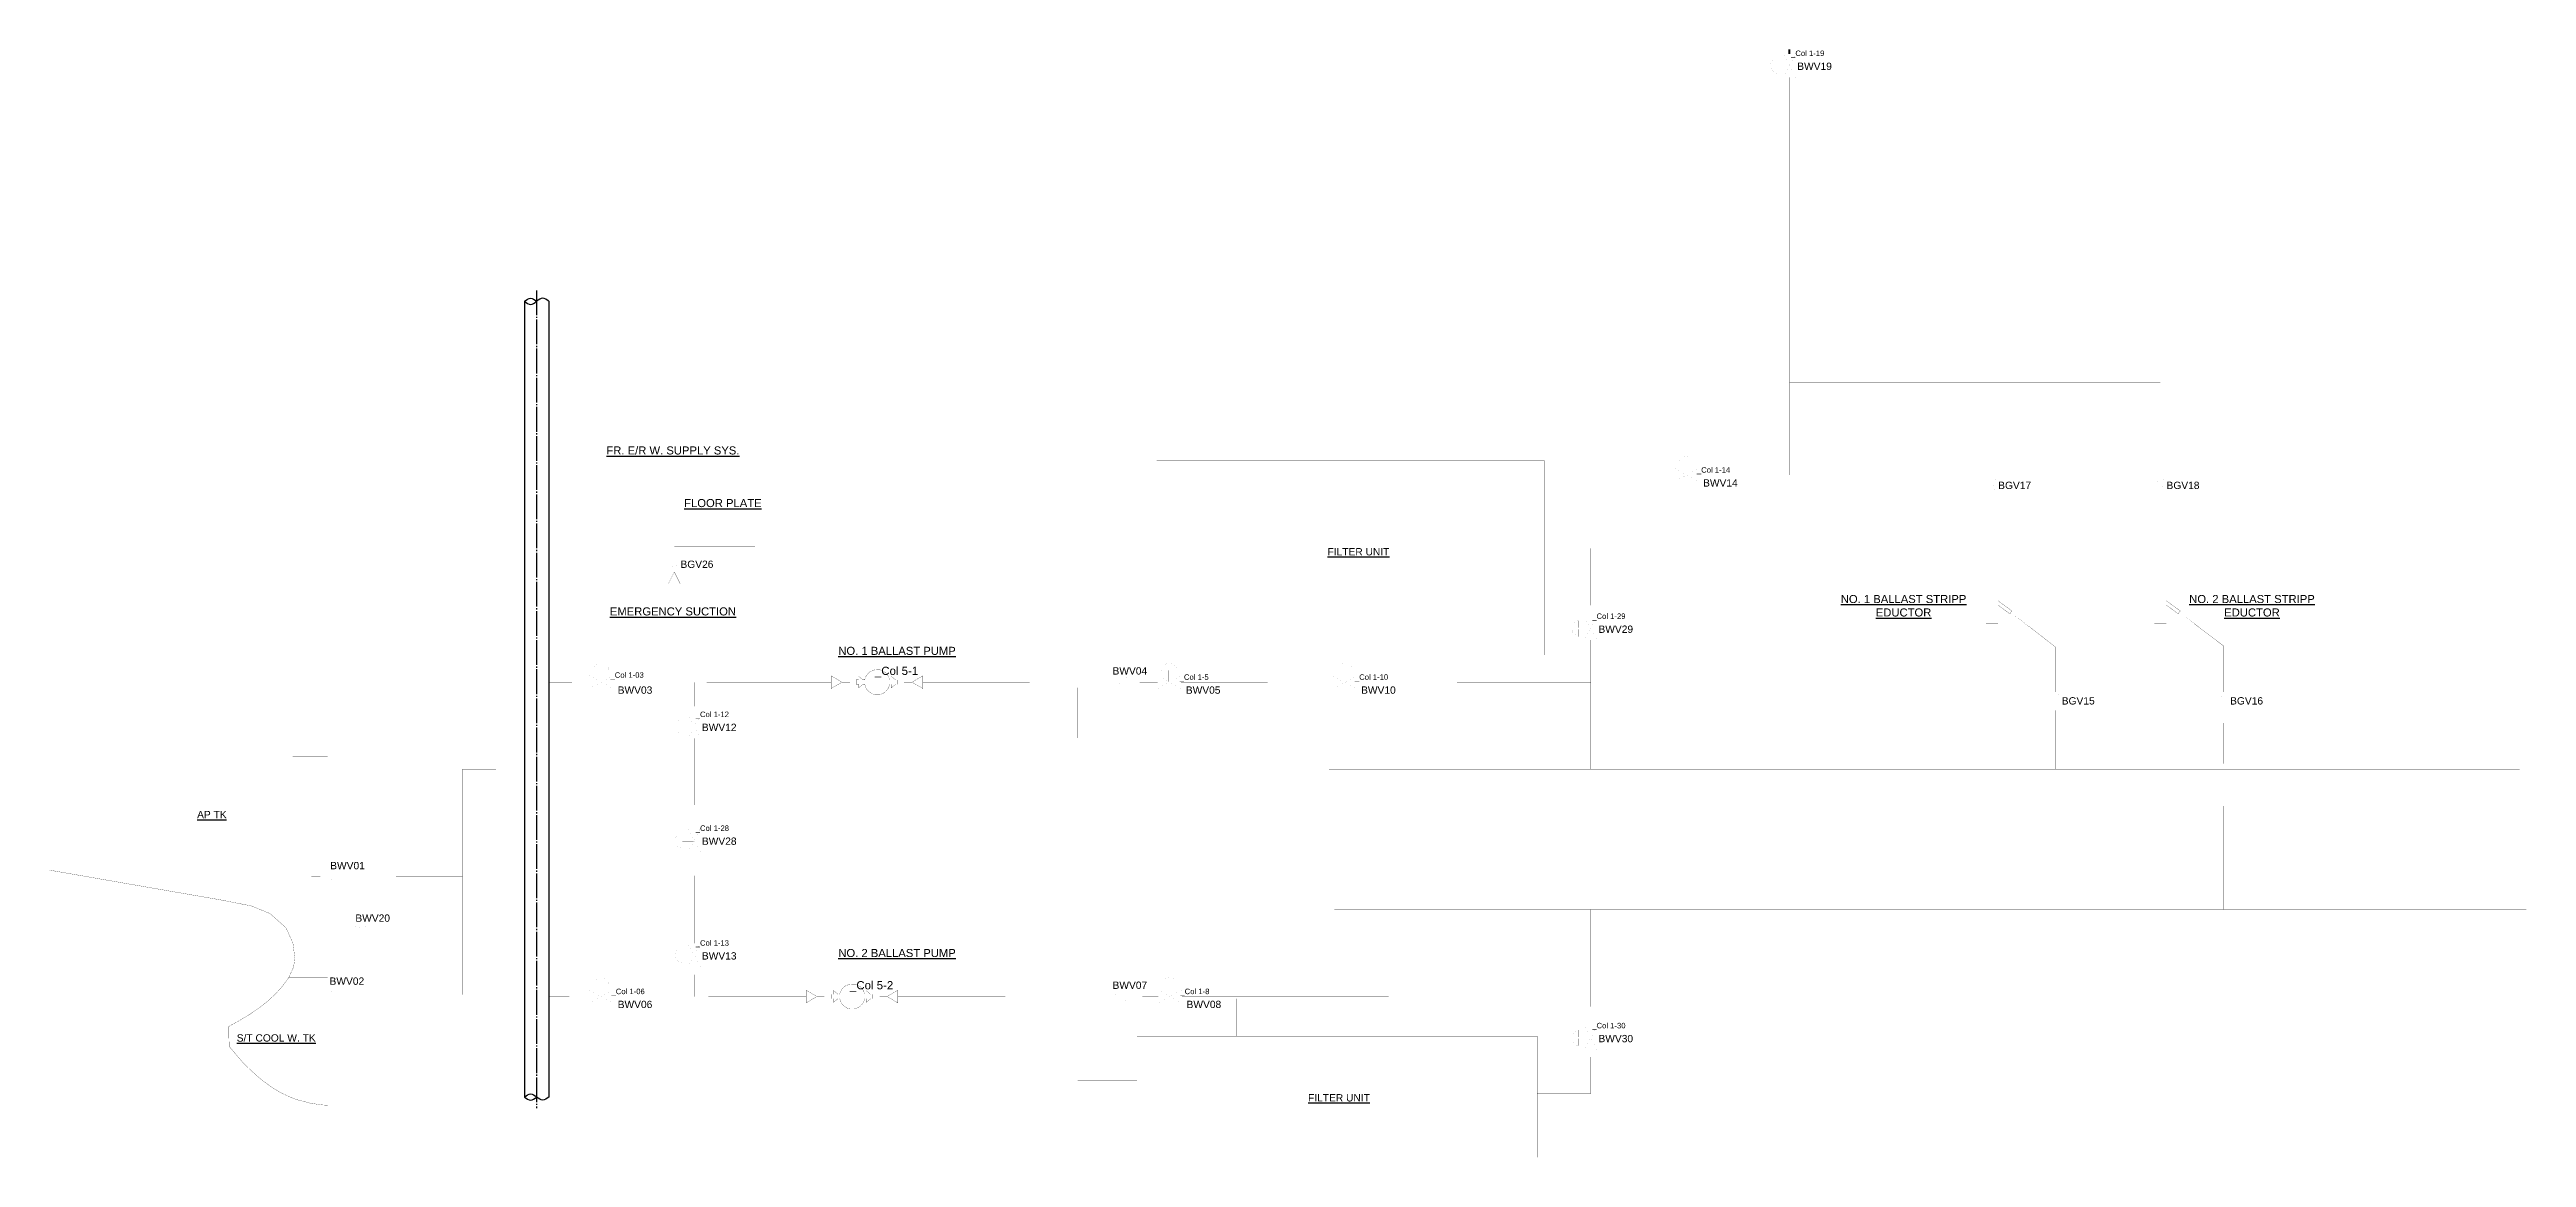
# Model space of a CAD drawing. Extents: x 136597 to 314487, y 107362 to 235283.
# Drawn here: x 145514 to 148900, y 117625 to 119139 of the extents above; entities that cross this region are included whole.
import ezdxf

# ---------------------------------------------------------------- set-up
doc = ezdxf.new("R2010")
doc.units = 0
doc.header["$MEASUREMENT"] = 0
doc.linetypes.add('CENTER1', pattern=[17.7, 15, -1, 0.7, -1])
doc.layers.get('0').update_dxf_attribs({"linetype": 'CONTINUOUS'})
for name, color, linetype in [('0-MY', 7, 'CONTINUOUS'), ('102textc', 7, 'CONTINUOUS'), ('Ballast', 80, 'CONTINUOUS'), ('Bilge - Ballast', 233, 'CONTINUOUS'), ('CENTER1', 3, 'CENTER1'), ('Omriss tanker etc ballast', 180, 'CONTINUOUS'), ('Symboler', 42, 'CONTINUOUS'), ('TEKST', 7, 'CONTINUOUS')]:
    doc.layers.add(name, color=color, linetype=linetype)
doc.layers.add('A-BALLA.PIPE', color=200, linetype='CONTINUOUS', lineweight=50)
doc.layers.add('Bilge', color=50, linetype='CONTINUOUS', plot=False)
doc.styles.add('ARIAL', font='ARIAL.TTF', dxfattribs={"height": 12})

msp = doc.modelspace()

# ---------------------------------------------------------------- texts
at = {"layer": 'Ballast', "linetype": 'Continuous', "style": 'ARIAL'}
for s, p in [('_Col 1-19', (147894.6, 119130.1, 0.1)), ('_Col 1-14', (147765.9, 118560.9)), ('_Col 1-29', (147622.9, 118361.1)), ('_Col 1-03', (146281.1, 118280.7, -0.1)), ('_Col 1-5', (147059, 118277.9, -0.2)), ('_Col 1-10', (147298.5, 118277.9)), ('_Col 1-12', (146397.6, 118227)), ('_Col 1-28', (146397.6, 118071.5)), ('_Col 1-13', (146397.6, 117914.7)), ('_Col 1-06', (146282.5, 117848.5)), ('_Col 1-8', (147060, 117848.5)), ('_Col 1-30', (147622.9, 117801.8))]:
    msp.add_text(s, height=7.5, dxfattribs=at).set_placement(p)
at = {"layer": 'Ballast', "linetype": 'Continuous', "char_height": 10, "width": 44.169, "attachment_point": 1, "style": 'ARIAL'}
for s, insert in [('BWV19', (147903, 119121.1, 0.1)), ('BWV14', (147774.3, 118551.9)), ('BWV29', (147631.3, 118352.1)), ('BWV03', (146290.9, 118268.9, -0.1)), ('BWV05', (147067.4, 118268.9, -0.2)), ('BWV10', (147306.9, 118268.9)), ('BWV12', (146406, 118218)), ('BWV28', (146406, 118062.5)), ('BWV13', (146406, 117905.8)), ('BWV06', (146290.9, 117839.5)), ('BWV08', (147068.4, 117839.5)), ('BWV30', (147631.3, 117792.8))]:
    msp.add_mtext(s, dxfattribs=dict(at, insert=insert))
at = {"layer": 'Bilge', "linetype": 'Continuous', "char_height": 10, "width": 44.169, "attachment_point": 1, "style": 'ARIAL'}
for s, insert in [('BGV17', (148177.6, 118548.6)), ('BGV18', (148407.7, 118548.6)), ('BGV26', (146376.7, 118440.8)), ('BWV04', (146967.2, 118295.1)), ('BGV15', (148264.5, 118254.2)), ('BGV16', (148494.6, 118254.2)), ('BWV01', (145898, 118029.1)), ('BWV20', (145932.4, 117957.4)), ('BWV02', (145897.1, 117871.3)), ('BWV07', (146967.2, 117865.7))]:
    msp.add_mtext(s, dxfattribs=dict(at, insert=insert))
at = {"layer": 'Bilge - Ballast', "linetype": 'Continuous', "attachment_point": 2, "style": 'ARIAL'}
for s, insert, char_height, width in [('{\\LFR. E/R W. SUPPLY SYS.}', (146366.4, 118596.8), 11, 183.683), ('{\\LFLOOR PLATE}', (146434.7, 118524.9), 11, 183.683), ('{\\LFILTER UNIT}', (147303.3, 118457.9), 10, 173.839), ('{\\LNO. 1 BALLAST STRIPP EDUCTOR}', (148048.3, 118393.8), 11, 183.683), ('{\\LNO. 2 BALLAST STRIPP EDUCTOR}', (148524.5, 118393.8), 11, 183.683), ('{\\LEMERGENCY SUCTION}', (146366.4, 118376.9), 11, 183.683), ('{\\LNO. 1 BALLAST PUMP}', (146672.7, 118323), 11, 183.683), ('{\\LAP TK}', (145736.3, 118098.8), 10, 173.839), ('{\\LNO. 2 BALLAST PUMP}', (146672.7, 117910.2), 11, 183.683), ('{\\LS/T COOL W. TK}', (145824.2, 117793.7), 10, 173.839), ('{\\LFILTER UNIT}', (147276.7, 117711.9), 10, 173.839)]:
    msp.add_mtext(s, dxfattribs=dict(at, insert=insert, char_height=char_height, width=width))
at = {"layer": 'TEKST', "linetype": 'Continuous', "style": 'ARIAL'}
for s, p in [('_Col 5-1', (146642.5, 118284.6)), ('_Col 5-2', (146608.4, 117855.1))]:
    msp.add_text(s, height=11.2, dxfattribs=at).set_placement(p)

# ---------------------------------------------------------------- blocks, each defined once
blk = doc.blocks.new('SEA MAIN')
at = {"color": 8, "lineweight": 30}
for p, q in [((11147.87, 3705.23), (11147.87, 3463.61)), ((11155.25, 3705.23), (11155.25, 3463.61))]:
    blk.add_line(p, q, dxfattribs=at)
at = {"layer": '102textc'}
for points in [[(11147.87, 3705.23), (11148.49, 3705.7), (11149.72, 3706.64), (11150.95, 3705.7), (11151.56, 3705.23)], [(11147.87, 3705.23), (11148.49, 3704.76), (11149.72, 3703.81), (11150.95, 3704.76), (11151.56, 3705.23)], [(11155.25, 3705.23), (11154.64, 3705.7), (11153.41, 3706.64), (11152.18, 3705.7), (11151.56, 3705.23)], [(11147.87, 3463.63), (11148.49, 3464.1), (11149.72, 3465.04), (11150.95, 3464.1), (11151.56, 3463.63)], [(11147.87, 3463.63), (11148.49, 3463.15), (11149.72, 3462.21), (11150.95, 3463.15), (11151.56, 3463.63)], [(11155.25, 3463.63), (11154.64, 3463.15), (11153.41, 3462.21), (11152.18, 3463.15), (11151.56, 3463.63)]]:
    blk.add_open_spline(points, degree=3, dxfattribs=at)
at = {"layer": 'CENTER1', "color": 1, "ltscale": 0.5}
blk.add_line((11151.56, 3708.53), (11151.56, 3460.23), dxfattribs=at)

# ---------------------------------------------------------------- linework, layer by layer
at = {"layer": 'A-BALLA.PIPE', "linetype": 'Continuous', "ltscale": 50}
msp.add_line((147892.4, 119133.2, 0.1), (147892.4, 119138.9, 0.1), dxfattribs=at)
at = {"layer": 'Ballast', "linetype": 'Continuous'}
for points, elevation in [([(147891.8, 119116.1, 0.03, 0.03, 0), (147876.2, 119116.1, 0.03, 0.03, 0), (147876.2, 119106.5, 0.03, 0.03, -0.884677), (147876.2, 119128, 0.03, 0.03, 0), (147876.2, 119118.4, 0.03, 0.03, 0), (147891.8, 119118.4, 0.03, 0.03, 0), (147883.8, 119133.3, 0, 0, 0), (147901.1, 119133.3, 0.03, 0.03, 0), (147892.4, 119117.2, 0.03, 0.03, 0), (147901.1, 119101.2, 0, 0, 0), (147883.8, 119101.2, 0.03, 0.03, 0)], 0.1), ([(146267.2, 118275.3, 0.03, 0.03, 0), (146267.2, 118291, 0.03, 0.03, 0), (146257.6, 118291, 0.03, 0.03, -0.884677), (146279.1, 118291, 0.03, 0.03, 0), (146269.5, 118291, 0.03, 0.03, 0), (146269.5, 118275.3, 0.03, 0.03, 0), (146284.4, 118283.4, 0, 0, 0), (146284.4, 118266.1, 0.03, 0.03, 0), (146268.4, 118274.7, 0.03, 0.03, 0), (146252.3, 118266.1, 0, 0, 0), (146252.3, 118283.4, 0.03, 0.03, 0)], -0.1), ([(147043.7, 118275.3, 0.03, 0.03, 0), (147043.7, 118291, 0.03, 0.03, 0), (147034.1, 118291, 0.03, 0.03, -0.884677), (147055.6, 118291, 0.03, 0.03, 0), (147046, 118291, 0.03, 0.03, 0), (147046, 118275.3, 0.03, 0.03, 0), (147060.9, 118283.4, 0, 0, 0), (147060.9, 118266.1, 0.03, 0.03, 0), (147044.8, 118274.7, 0.03, 0.03, 0), (147028.8, 118266.1, 0, 0, 0), (147028.8, 118283.4, 0.03, 0.03, 0)], -0.2)]:
    msp.add_lwpolyline(points, format="xyseb", close=True, dxfattribs=dict(at, elevation=elevation))
at = {"layer": 'Ballast', "linetype": 'Continuous', "const_width": 0.3}
for points in [[(148399.2, 118555.6), (148399.2, 118684.5), (147892.4, 118684.5), (147892.4, 119101.2), (147892.4, 118684.5), (148399.2, 118684.5)], [(147767.8, 118557.7), (147892.4, 118557.7), (147892.4, 118684.5), (147892.4, 118557.7)], [(148169.1, 118555.6), (148169.1, 118684.5)], [(146478.6, 118282.2), (146478.6, 118460.4), (146368.3, 118460.4), (146368.3, 118562.1), (146368.3, 118460.4), (146478.6, 118460.4)], [(147735.7, 118557.7), (147557, 118557.7)], [(148169.1, 118533.2), (148169.1, 118404.2)], [(148399.2, 118533.2), (148399.2, 118404.2)], [(146368.3, 118460.4), (146368.3, 118447.8)], [(147620.8, 118364.2), (147620.8, 118457.5), (147557, 118457.5), (147620.8, 118457.5)], [(146367.8, 118383), (146367.8, 118409.3), (146360.3, 118409.3), (146368.3, 118425.3), (146376.3, 118409.3), (146367.8, 118409.3)], [(148169.1, 118355.3), (148169.1, 118213.5)], [(148194.9, 118370), (148256.1, 118322.6), (148256.1, 118261.2), (148256.1, 118322.6)], [(148399.2, 118355.3), (148399.2, 118213.5)], [(148425, 118370), (148486.1, 118324), (148486.1, 118261.2), (148486.1, 118324)], [(146616.7, 118274.7), (146597.6, 118274.7), (146582.6, 118283.4), (146582.6, 118266.1), (146597.6, 118274.7)], [(146673.9, 118274.7), (146693, 118274.7), (146708, 118283.4), (146708, 118266.1), (146693, 118274.7)], [(147138.2, 118311.8), (147138.2, 118274.7)], [(146395.5, 118230.2), (146395.5, 118274.7)], [(146478.6, 118267.2), (146478.6, 118163.4)], [(146963.8, 118274.7), (146714.8, 118274.7), (146708, 118274.7)], [(146986.2, 118274.7), (147028.8, 118274.7)], [(147268.3, 118274.7), (147060.9, 118274.7)], [(147300.4, 118274.7), (147620.8, 118274.7)], [(148256.1, 118238.7), (148256.1, 118155.9)], [(148486.1, 118236.1), (148486.1, 118163.4)], [(146395.5, 118074.7), (146395.5, 118198.1)], [(146154.1, 118155.9), (146078.9, 118155.9), (146078.9, 117847.8), (146078.9, 118155.9), (146154.1, 118155.9)], [(146206.1, 118155.9), (148890.2, 118155.9)], [(146478.6, 118148.4), (146478.6, 117971.7)], [(148486.1, 118148.4), (148486.1, 117964.2)], [(146395.5, 118042.5), (146395.5, 117917.9)], [(145894.5, 118008.8), (145872.2, 118008.8), (145872.2, 117886.6), (145872.2, 118008.8)], [(145917, 118008.8), (146078.9, 118008.8)], [(146395.5, 117964.2), (148899.5, 117964.2)], [(146478.6, 117956.7), (146478.6, 117845.3)], [(147620.8, 117804.9), (147620.8, 117964.2)], [(145928.9, 117937.1), (145894.5, 117937.1), (145928.9, 117937.1)], [(145951.4, 117937.1), (146012.4, 117937.1)], [(146395.5, 117885.8), (146395.5, 117845.3)], [(145917, 117847.8), (146078.9, 117847.8)], [(146252.3, 117845.3), (146196.7, 117845.3)], [(146284.4, 117845.3), (146548.4, 117845.3)], [(146582.6, 117845.3), (146563.4, 117845.3), (146548.4, 117853.9), (146548.4, 117836.6), (146563.4, 117845.3)], [(146639.7, 117845.3), (146658.9, 117845.3), (146673.9, 117853.9), (146673.9, 117836.6), (146658.9, 117845.3)], [(146963.8, 117845.3), (146673.9, 117845.3)], [(146986.2, 117845.3), (147029.8, 117845.3)], [(147620.8, 117845.3), (147062, 117845.3)], [(147136.5, 117845.3), (147136.5, 117791.2)], [(147620.8, 117772.8), (147620.8, 117712.7), (147547.7, 117712.7), (147620.8, 117712.7), (147620.8, 117772.8)]]:
    msp.add_lwpolyline(points, close=True, dxfattribs=at)
for points, elevation in [([(147892.4, 118874.7), (146919.5, 118874.7), (146919.5, 118282.2), (146919.5, 118874.7)], -0.2), ([(146919.5, 118398.4), (147027.5, 118398.4)], -0.1), ([(146252.3, 118274.7), (146196.7, 118274.7)], -0.1), ([(146284.4, 118274.7), (146582.6, 118274.7)], -0.1), ([(146919.5, 118163.8), (146919.9, 118267.2)], -0.2), ([(146919.5, 118148.8), (146919.5, 117971.4)], -0.2), ([(146919.5, 117956.4), (146919.5, 117852.8)], -0.2), ([(146919.5, 117837.8), (146919.5, 117730.4), (147000.7, 117730.4), (146919.5, 117730.4)], -0.2)]:
    msp.add_lwpolyline(points, close=True, dxfattribs=dict(at, elevation=elevation))
at = {"layer": 'Ballast', "linetype": 'Continuous'}
for points in [[(147750.7, 118558.3, 0.03, 0.03, 0), (147750.7, 118574, 0.03, 0.03, 0), (147741, 118574, 0.03, 0.03, -0.884677), (147762.6, 118574, 0.03, 0.03, 0), (147752.9, 118574, 0.03, 0.03, 0), (147752.9, 118558.3, 0.03, 0.03, 0), (147767.8, 118566.4, 0, 0, 0), (147767.8, 118549.1, 0.03, 0.03, 0), (147751.8, 118557.7, 0.03, 0.03, 0), (147735.7, 118549.1, 0, 0, 0), (147735.7, 118566.4, 0.03, 0.03, 0)], [(147620.2, 118347, 0.03, 0.03, 0), (147604.5, 118347, 0.03, 0.03, 0), (147604.5, 118337.4, 0.03, 0.03, -0.884677), (147604.5, 118358.9, 0.03, 0.03, 0), (147604.5, 118349.3, 0.03, 0.03, 0), (147620.2, 118349.3, 0.03, 0.03, 0), (147612.1, 118364.2, 0, 0, 0), (147629.4, 118364.2, 0.03, 0.03, 0), (147620.8, 118348.2, 0.03, 0.03, 0), (147629.4, 118332.1, 0, 0, 0), (147612.1, 118332.1, 0.03, 0.03, 0)], [(147283.2, 118275.3, 0.03, 0.03, 0), (147283.2, 118291, 0.03, 0.03, 0), (147273.6, 118291, 0.03, 0.03, -0.884677), (147295.1, 118291, 0.03, 0.03, 0), (147285.5, 118291, 0.03, 0.03, 0), (147285.5, 118275.3, 0.03, 0.03, 0), (147300.4, 118283.4, 0, 0, 0), (147300.4, 118266.1, 0.03, 0.03, 0), (147284.4, 118274.7, 0.03, 0.03, 0), (147268.3, 118266.1, 0, 0, 0), (147268.3, 118283.4, 0.03, 0.03, 0)], [(146394.9, 118213, 0.03, 0.03, 0), (146379.2, 118213, 0.03, 0.03, 0), (146379.2, 118203.4, 0.03, 0.03, -0.884677), (146379.2, 118224.9, 0.03, 0.03, 0), (146379.2, 118215.2, 0.03, 0.03, 0), (146394.9, 118215.2, 0.03, 0.03, 0), (146386.8, 118230.2, 0, 0, 0), (146404.1, 118230.2, 0.03, 0.03, 0), (146395.5, 118214.1, 0.03, 0.03, 0), (146404.1, 118198.1, 0, 0, 0), (146386.8, 118198.1, 0.03, 0.03, 0)], [(146394.9, 118057.5, 0.03, 0.03, 0), (146379.2, 118057.5, 0.03, 0.03, 0), (146379.2, 118047.8, 0.03, 0.03, -0.884677), (146379.2, 118069.4, 0.03, 0.03, 0), (146379.2, 118059.7, 0.03, 0.03, 0), (146394.9, 118059.7, 0.03, 0.03, 0), (146386.8, 118074.7, 0, 0, 0), (146404.1, 118074.7, 0.03, 0.03, 0), (146395.5, 118058.6, 0.03, 0.03, 0), (146404.1, 118042.5, 0, 0, 0), (146386.8, 118042.5, 0.03, 0.03, 0)], [(146394.9, 117900.7, 0.03, 0.03, 0), (146379.2, 117900.7, 0.03, 0.03, 0), (146379.2, 117891.1, 0.03, 0.03, -0.884677), (146379.2, 117912.6, 0.03, 0.03, 0), (146379.2, 117903, 0.03, 0.03, 0), (146394.9, 117903, 0.03, 0.03, 0), (146386.8, 117917.9, 0, 0, 0), (146404.1, 117917.9, 0.03, 0.03, 0), (146395.5, 117901.9, 0.03, 0.03, 0), (146404.1, 117885.8, 0, 0, 0), (146386.8, 117885.8, 0.03, 0.03, 0)], [(146267.2, 117846, 0.03, 0.03, 0), (146267.2, 117861.6, 0.03, 0.03, 0), (146257.6, 117861.6, 0.03, 0.03, -0.884677), (146279.1, 117861.6, 0.03, 0.03, 0), (146269.5, 117861.6, 0.03, 0.03, 0), (146269.5, 117846, 0.03, 0.03, 0), (146284.4, 117854, 0, 0, 0), (146284.4, 117836.7, 0.03, 0.03, 0), (146268.4, 117845.3, 0.03, 0.03, 0), (146252.3, 117836.7, 0, 0, 0), (146252.3, 117854, 0.03, 0.03, 0)], [(147044.8, 117846, 0.03, 0.03, 0), (147044.8, 117861.6, 0.03, 0.03, 0), (147035.1, 117861.6, 0.03, 0.03, -0.884677), (147056.7, 117861.6, 0.03, 0.03, 0), (147047, 117861.6, 0.03, 0.03, 0), (147047, 117846, 0.03, 0.03, 0), (147062, 117854, 0, 0, 0), (147062, 117836.7, 0.03, 0.03, 0), (147045.9, 117845.3, 0.03, 0.03, 0), (147029.8, 117836.7, 0, 0, 0), (147029.8, 117854, 0.03, 0.03, 0)], [(147620.2, 117787.8, 0.03, 0.03, 0), (147604.5, 117787.8, 0.03, 0.03, 0), (147604.5, 117778.1, 0.03, 0.03, -0.884677), (147604.5, 117799.6, 0.03, 0.03, 0), (147604.5, 117790, 0.03, 0.03, 0), (147620.2, 117790, 0.03, 0.03, 0), (147612.1, 117804.9, 0, 0, 0), (147629.4, 117804.9, 0.03, 0.03, 0), (147620.8, 117788.9, 0.03, 0.03, 0), (147629.4, 117772.8, 0, 0, 0), (147612.1, 117772.8, 0.03, 0.03, 0)]]:
    msp.add_lwpolyline(points, format="xyseb", close=True, dxfattribs=at)
at = {"layer": 'Ballast', "linetype": 'Continuous', "const_width": 0.3}
msp.add_lwpolyline([(147620.8, 118332.1), (147620.8, 118155.9)], dxfattribs=at)
at = {"layer": 'Bilge', "linetype": 'Continuous', "const_width": 0.0075}
for points in [[(148175.2, 118555.6), (148163.1, 118555.6), (148167.8, 118544.5), (148163.1, 118533.2), (148175.2, 118533.2), (148170.5, 118544.5), (148175.2, 118555.6)], [(148405.3, 118555.6), (148393.1, 118555.6), (148397.9, 118544.5), (148393.1, 118533.2), (148405.3, 118533.2), (148400.5, 118544.5), (148405.3, 118555.6)], [(146374.3, 118447.8), (146362.2, 118447.8), (146367, 118436.6), (146362.2, 118425.3), (146374.3, 118425.3), (146369.6, 118436.6), (146374.3, 118447.8)], [(146986.2, 118268.7), (146986.2, 118280.8), (146975.1, 118276), (146963.8, 118280.8), (146963.8, 118268.7), (146975.1, 118273.4), (146986.2, 118268.7)], [(148262.1, 118261.2), (148250, 118261.2), (148254.8, 118250), (148250, 118238.7), (148262.1, 118238.7), (148257.4, 118250), (148262.1, 118261.2)], [(148492.2, 118261.2), (148480.1, 118261.2), (148484.8, 118250), (148480.1, 118238.7), (148492.2, 118238.7), (148487.5, 118250), (148492.2, 118261.2)], [(145917, 118002.7), (145917, 118014.8), (145905.9, 118010.1), (145894.5, 118014.8), (145894.5, 118002.7), (145905.9, 118007.4), (145917, 118002.7)], [(145951.4, 117931), (145951.4, 117943.1), (145940.2, 117938.4), (145928.9, 117943.1), (145928.9, 117931), (145940.2, 117935.7), (145951.4, 117931)], [(145917, 117841.7), (145917, 117853.9), (145905.9, 117849.1), (145894.5, 117853.9), (145894.5, 117841.7), (145905.9, 117846.5), (145917, 117841.7)], [(146986.2, 117839.3), (146986.2, 117851.4), (146975.1, 117846.7), (146963.8, 117851.4), (146963.8, 117839.3), (146975.1, 117844), (146986.2, 117839.3)]]:
    msp.add_lwpolyline(points, close=True, dxfattribs=at)
at = {"layer": 'Omriss tanker etc ballast', "linetype": 'Continuous', "const_width": 0.3}
for points in [[(147027.5, 118577.6), (147027.5, 118311.8), (147557, 118311.8), (147557, 118577.6)], [(148160.9, 118404.2), (148177.3, 118404.2), (148177.3, 118386), (148196.4, 118372), (148193.5, 118368.1), (148177.3, 118380.1), (148177.3, 118355.3), (148160.9, 118355.3)], [(148391, 118404.2), (148407.4, 118404.2), (148407.4, 118386), (148426.4, 118372), (148423.6, 118368.1), (148407.4, 118380.1), (148407.4, 118355.3), (148391, 118355.3)], [(145846.7, 118201.2), (145514.6, 118201.2), (145514.6, 118017.9), (145564.6, 118009.2), (145644.9, 117995.2), (145691.6, 117987.1), (145747.6, 117977.4), (145790.3, 117969), (145815.8, 117958.6), (145837.6, 117939.1), (145847.1, 117918), (145849.6, 117898.2), (145848.1, 117885.9), (145841.4, 117871.3), (145894.5, 117871.2), (145894.5, 118172.7), (145846.7, 118172.7)], [(145841.4, 117871.3), (145832.8, 117859.4), (145823.5, 117849.2), (145812.8, 117839.1), (145800.3, 117829.2), (145786.2, 117819.7), (145774.6, 117812.8), (145759.6, 117804.5), (145759.6, 117796.1), (145759.6, 117788.3), (145760, 117777), (145771, 117764), (145778.3, 117755.5), (145788.4, 117745.6), (145797.8, 117737), (145806.8, 117729.5), (145818.4, 117721.2), (145832, 117713), (145850.6, 117704.8), (145863, 117701.8), (145870.9, 117699.5), (145885.8, 117697.3), (145894.5, 117696.7), (145894.5, 117871.2)], [(147000.7, 117791.2), (147547.7, 117791.2), (147547.7, 117625.6), (147000.7, 117625.6), (147000.7, 117791.2)]]:
    msp.add_lwpolyline(points, close=True, dxfattribs=at)
at = {"layer": 'Symboler', "linetype": 'Continuous', "const_width": 0.3}
for points in [[(146673.9, 118277.7), (146670.8, 118277.7), (146664.9, 118282.7), (146664.9, 118277.7), (146662.7, 118277.7), (146661.9, 118280.3), (146659.9, 118284.4), (146657, 118287.7), (146653.7, 118290), (146650.1, 118291.4), (146642.8, 118291.8), (146635.4, 118288.8), (146633.4, 118287), (146630.7, 118283.6), (146629, 118279.9), (146628.5, 118277.8), (146626.6, 118277.8), (146626.1, 118277.8), (146620.2, 118282.7), (146620.2, 118277.8), (146616.7, 118277.8), (146616.7, 118271.9), (146620.1, 118271.9), (146620.1, 118266.9), (146626.1, 118271.9), (146628.5, 118271.9), (146629.5, 118268.3), (146631.4, 118264.9), (146633.3, 118262.6), (146635, 118261.1), (146638.6, 118259), (146640.3, 118258.3), (146642.5, 118257.8), (146645.5, 118257.8), (146648.5, 118257.8), (146650.9, 118258.3), (146654.2, 118259.8), (146657.1, 118261.9), (146659.5, 118264.5), (146661.1, 118267.3), (146662.3, 118270.4), (146662.3, 118271.8), (146664.8, 118271.8), (146664.8, 118266.9), (146670.8, 118271.8), (146673.9, 118271.8), (146673.9, 118277.7)], [(146639.7, 117848.2), (146636.6, 117848.2), (146630.7, 117853.2), (146630.7, 117848.2), (146628.5, 117848.2), (146627.8, 117850.8), (146625.8, 117854.9), (146622.8, 117858.3), (146619.5, 117860.6), (146616, 117862), (146608.6, 117862.4), (146601.2, 117859.3), (146599.2, 117857.6), (146596.5, 117854.1), (146594.9, 117850.4), (146594.4, 117848.3), (146592.5, 117848.3), (146592, 117848.3), (146586, 117853.3), (146586, 117848.3), (146582.6, 117848.3), (146582.6, 117842.4), (146586, 117842.4), (146586, 117837.5), (146592, 117842.4), (146594.4, 117842.4), (146595.4, 117838.8), (146597.2, 117835.4), (146599.2, 117833.1), (146600.8, 117831.7), (146604.4, 117829.5), (146606.1, 117828.8), (146608.4, 117828.3), (146611.3, 117828.3), (146614.3, 117828.3), (146616.7, 117828.9), (146620.1, 117830.4), (146622.9, 117832.4), (146625.3, 117835), (146627, 117837.8), (146628.1, 117840.9), (146628.1, 117842.3), (146630.6, 117842.3), (146630.6, 117837.4), (146636.6, 117842.3), (146639.7, 117842.3), (146639.7, 117848.2)]]:
    msp.add_lwpolyline(points, close=True, dxfattribs=at)

# ---------------------------------------------------------------- block references
at = {"layer": '0-MY', "xscale": 4.500000000000454, "yscale": 4.500000000000454, "zscale": 4.500000000000454}
msp.add_blockref('SEA MAIN', (95998.1, 102121.6), dxfattribs=at)

msp.set_redraw_order([(e.dxf.handle, doc.entitydb.next_handle()) for e in msp.query("TEXT MTEXT ATTDEF DIMENSION ARC_DIMENSION")])  # texts and dimensions are drawn at this point

doc.saveas('drawing.dxf')
